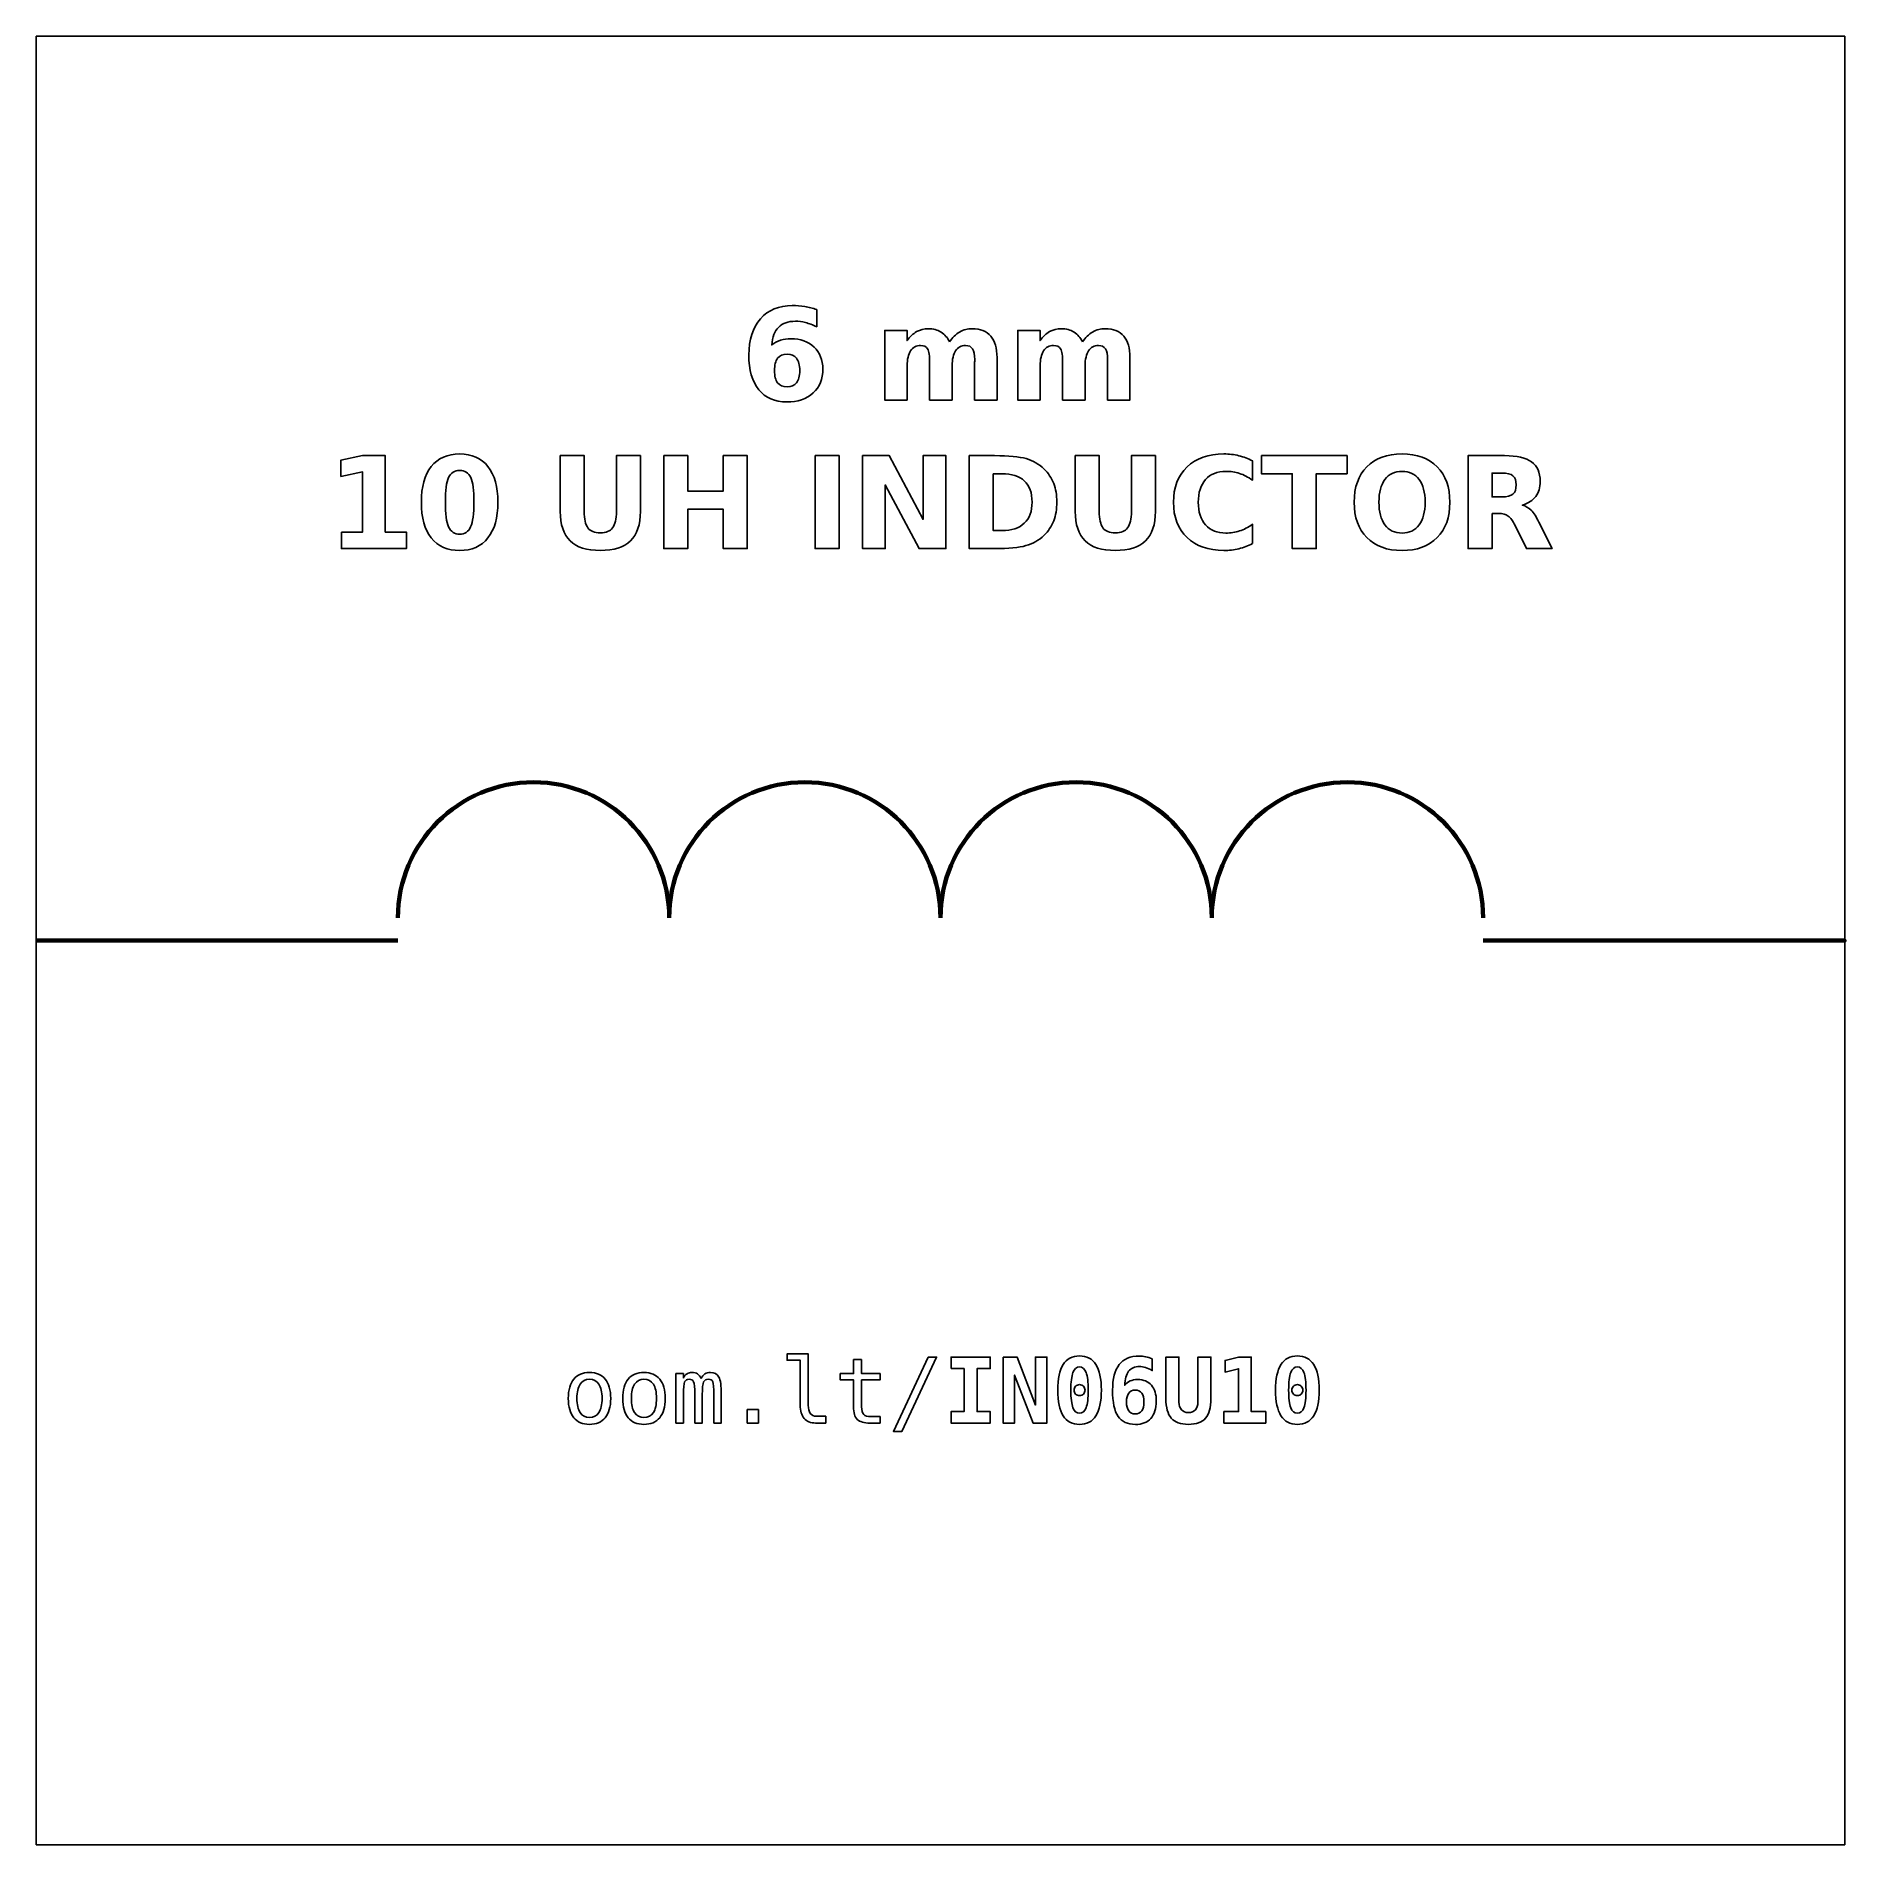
# Model space of a CAD drawing. Header units: centimetres. Extents: x -11.5 to -9.5, y -15.85 to -13.85.
import ezdxf

# ---------------------------------------------------------------- set-up
doc = ezdxf.new("R2010")
doc.units = ezdxf.units.CM
doc.header["$MEASUREMENT"] = 0
doc.layers.add('Layer 1', color=7, linetype='Continuous')

msp = doc.modelspace()

# ---------------------------------------------------------------- linework, layer by layer
at = {"layer": 'Layer 1', "color": 7}
msp.add_open_spline([(-11.5, -13.85), (-11.5, -13.85), (-9.5, -13.85), (-9.5, -13.85), (-9.5, -13.85), (-9.5, -13.85), (-9.5, -15.85), (-9.5, -15.85), (-9.5, -15.85), (-9.5, -15.85), (-11.5, -15.85), (-11.5, -15.85), (-11.5, -15.85), (-11.5, -15.85), (-11.5, -13.85), (-11.5, -13.85)], degree=3, knots=[0, 0, 0, 0, 0.25, 0.25, 0.25, 0.25, 0.5, 0.5, 0.5, 0.5, 0.75, 0.75, 0.75, 0.75, 1, 1, 1, 1], dxfattribs=at)
at = {"layer": 'Layer 1', "color": 250}
for points, knots in [([(-10.63686, -14.15227), (-10.63686, -14.15227), (-10.63686, -14.1713), (-10.63686, -14.1713), (-10.63686, -14.1713), (-10.64123, -14.16923), (-10.64532, -14.1677), (-10.64918, -14.16671), (-10.64918, -14.16671), (-10.65304, -14.16572), (-10.65682, -14.16523), (-10.66049, -14.16523), (-10.66049, -14.16523), (-10.6684, -14.16523), (-10.67453, -14.16742), (-10.67895, -14.17182), (-10.67895, -14.17182), (-10.68335, -14.17619), (-10.68594, -14.1827), (-10.68667, -14.19134), (-10.68667, -14.19134), (-10.68364, -14.1891), (-10.68034, -14.18741), (-10.67681, -14.18628), (-10.67681, -14.18628), (-10.67329, -14.18515), (-10.66943, -14.18459), (-10.66524, -14.18459), (-10.66524, -14.18459), (-10.65473, -14.18459), (-10.64624, -14.18767), (-10.6398, -14.19383), (-10.6398, -14.19383), (-10.63333, -14.19997), (-10.63011, -14.20803), (-10.63011, -14.21801), (-10.63011, -14.21801), (-10.63011, -14.22904), (-10.63371, -14.23786), (-10.64093, -14.24451), (-10.64093, -14.24451), (-10.64812, -14.25114), (-10.65781, -14.25446), (-10.66992, -14.25446), (-10.66992, -14.25446), (-10.68328, -14.25446), (-10.69363, -14.24994), (-10.70097, -14.24091), (-10.70097, -14.24091), (-10.70828, -14.2319), (-10.71195, -14.21909), (-10.71195, -14.20251), (-10.71195, -14.20251), (-10.71195, -14.18553), (-10.70767, -14.17217), (-10.69911, -14.16246), (-10.69911, -14.16246), (-10.69053, -14.15274), (-10.67879, -14.14787), (-10.66386, -14.14787), (-10.66386, -14.14787), (-10.65913, -14.14787), (-10.65454, -14.14825), (-10.65007, -14.14898), (-10.65007, -14.14898), (-10.64563, -14.14971), (-10.64123, -14.15081), (-10.63686, -14.15227)], [0, 0, 0, 0, 0.0588235, 0.0588235, 0.0588235, 0.0588235, 0.1176471, 0.1176471, 0.1176471, 0.1176471, 0.1764706, 0.1764706, 0.1764706, 0.1764706, 0.2352941, 0.2352941, 0.2352941, 0.2352941, 0.2941176, 0.2941176, 0.2941176, 0.2941176, 0.3529412, 0.3529412, 0.3529412, 0.3529412, 0.4117647, 0.4117647, 0.4117647, 0.4117647, 0.4705882, 0.4705882, 0.4705882, 0.4705882, 0.5294118, 0.5294118, 0.5294118, 0.5294118, 0.5882353, 0.5882353, 0.5882353, 0.5882353, 0.6470588, 0.6470588, 0.6470588, 0.6470588, 0.7058824, 0.7058824, 0.7058824, 0.7058824, 0.7647059, 0.7647059, 0.7647059, 0.7647059, 0.8235294, 0.8235294, 0.8235294, 0.8235294, 0.8823529, 0.8823529, 0.8823529, 0.8823529, 0.9411765, 0.9411765, 0.9411765, 0.9411765, 1, 1, 1, 1]), ([(-10.49001, -14.18811), (-10.48688, -14.18334), (-10.48319, -14.17969), (-10.47888, -14.1772), (-10.47888, -14.1772), (-10.47458, -14.17468), (-10.46988, -14.17344), (-10.46473, -14.17344), (-10.46473, -14.17344), (-10.45586, -14.17344), (-10.44911, -14.17617), (-10.44448, -14.18165), (-10.44448, -14.18165), (-10.43984, -14.1871), (-10.43751, -14.19505), (-10.43751, -14.20547), (-10.43751, -14.20547), (-10.43751, -14.20547), (-10.43751, -14.25246), (-10.43751, -14.25246), (-10.43751, -14.25246), (-10.43751, -14.25246), (-10.46233, -14.25246), (-10.46233, -14.25246), (-10.46233, -14.25246), (-10.46233, -14.25246), (-10.46233, -14.21222), (-10.46233, -14.21222), (-10.46233, -14.21222), (-10.46228, -14.21163), (-10.46226, -14.21102), (-10.46223, -14.21036), (-10.46223, -14.21036), (-10.46221, -14.20973), (-10.46219, -14.20881), (-10.46219, -14.20761), (-10.46219, -14.20761), (-10.46219, -14.20215), (-10.46298, -14.19818), (-10.46461, -14.19573), (-10.46461, -14.19573), (-10.46621, -14.19326), (-10.46879, -14.19204), (-10.47237, -14.19204), (-10.47237, -14.19204), (-10.47707, -14.19204), (-10.48067, -14.19397), (-10.48323, -14.19783), (-10.48323, -14.19783), (-10.48577, -14.20168), (-10.48709, -14.20726), (-10.48719, -14.21457), (-10.48719, -14.21457), (-10.48719, -14.21457), (-10.48719, -14.25246), (-10.48719, -14.25246), (-10.48719, -14.25246), (-10.48719, -14.25246), (-10.512, -14.25246), (-10.512, -14.25246), (-10.512, -14.25246), (-10.512, -14.25246), (-10.512, -14.21222), (-10.512, -14.21222), (-10.512, -14.21222), (-10.512, -14.20368), (-10.51273, -14.19818), (-10.51421, -14.19573), (-10.51421, -14.19573), (-10.51567, -14.19326), (-10.51828, -14.19204), (-10.52204, -14.19204), (-10.52204, -14.19204), (-10.52679, -14.19204), (-10.53044, -14.19399), (-10.533, -14.19787), (-10.533, -14.19787), (-10.53556, -14.20175), (-10.53686, -14.20728), (-10.53686, -14.2145), (-10.53686, -14.2145), (-10.53686, -14.2145), (-10.53686, -14.25246), (-10.53686, -14.25246), (-10.53686, -14.25246), (-10.53686, -14.25246), (-10.56167, -14.25246), (-10.56167, -14.25246), (-10.56167, -14.25246), (-10.56167, -14.25246), (-10.56167, -14.1753), (-10.56167, -14.1753), (-10.56167, -14.1753), (-10.56167, -14.1753), (-10.53686, -14.1753), (-10.53686, -14.1753), (-10.53686, -14.1753), (-10.53686, -14.1753), (-10.53686, -14.18661), (-10.53686, -14.18661), (-10.53686, -14.18661), (-10.53382, -14.18223), (-10.53034, -14.17897), (-10.52641, -14.17675), (-10.52641, -14.17675), (-10.52249, -14.17454), (-10.51816, -14.17344), (-10.51343, -14.17344), (-10.51343, -14.17344), (-10.50812, -14.17344), (-10.50339, -14.17473), (-10.49932, -14.1773), (-10.49932, -14.1773), (-10.49523, -14.17988), (-10.49212, -14.18348), (-10.49001, -14.18811)], [0, 0, 0, 0, 0.0344828, 0.0344828, 0.0344828, 0.0344828, 0.0689655, 0.0689655, 0.0689655, 0.0689655, 0.1034483, 0.1034483, 0.1034483, 0.1034483, 0.137931, 0.137931, 0.137931, 0.137931, 0.1724138, 0.1724138, 0.1724138, 0.1724138, 0.2068966, 0.2068966, 0.2068966, 0.2068966, 0.2413793, 0.2413793, 0.2413793, 0.2413793, 0.2758621, 0.2758621, 0.2758621, 0.2758621, 0.3103448, 0.3103448, 0.3103448, 0.3103448, 0.3448276, 0.3448276, 0.3448276, 0.3448276, 0.3793103, 0.3793103, 0.3793103, 0.3793103, 0.4137931, 0.4137931, 0.4137931, 0.4137931, 0.4482759, 0.4482759, 0.4482759, 0.4482759, 0.4827586, 0.4827586, 0.4827586, 0.4827586, 0.5172414, 0.5172414, 0.5172414, 0.5172414, 0.5517241, 0.5517241, 0.5517241, 0.5517241, 0.5862069, 0.5862069, 0.5862069, 0.5862069, 0.6206897, 0.6206897, 0.6206897, 0.6206897, 0.6551724, 0.6551724, 0.6551724, 0.6551724, 0.6896552, 0.6896552, 0.6896552, 0.6896552, 0.7241379, 0.7241379, 0.7241379, 0.7241379, 0.7586207, 0.7586207, 0.7586207, 0.7586207, 0.7931034, 0.7931034, 0.7931034, 0.7931034, 0.8275862, 0.8275862, 0.8275862, 0.8275862, 0.862069, 0.862069, 0.862069, 0.862069, 0.8965517, 0.8965517, 0.8965517, 0.8965517, 0.9310345, 0.9310345, 0.9310345, 0.9310345, 0.9655172, 0.9655172, 0.9655172, 0.9655172, 1, 1, 1, 1]), ([(-10.34297, -14.18811), (-10.33984, -14.18334), (-10.33615, -14.17969), (-10.33184, -14.1772), (-10.33184, -14.1772), (-10.32754, -14.17468), (-10.32284, -14.17344), (-10.31769, -14.17344), (-10.31769, -14.17344), (-10.30882, -14.17344), (-10.30207, -14.17617), (-10.29744, -14.18165), (-10.29744, -14.18165), (-10.2928, -14.1871), (-10.29047, -14.19505), (-10.29047, -14.20547), (-10.29047, -14.20547), (-10.29047, -14.20547), (-10.29047, -14.25246), (-10.29047, -14.25246), (-10.29047, -14.25246), (-10.29047, -14.25246), (-10.31529, -14.25246), (-10.31529, -14.25246), (-10.31529, -14.25246), (-10.31529, -14.25246), (-10.31529, -14.21222), (-10.31529, -14.21222), (-10.31529, -14.21222), (-10.31524, -14.21163), (-10.31522, -14.21102), (-10.31519, -14.21036), (-10.31519, -14.21036), (-10.31517, -14.20973), (-10.31515, -14.20881), (-10.31515, -14.20761), (-10.31515, -14.20761), (-10.31515, -14.20215), (-10.31594, -14.19818), (-10.31757, -14.19573), (-10.31757, -14.19573), (-10.31917, -14.19326), (-10.32175, -14.19204), (-10.32533, -14.19204), (-10.32533, -14.19204), (-10.33003, -14.19204), (-10.33363, -14.19397), (-10.33619, -14.19783), (-10.33619, -14.19783), (-10.33873, -14.20168), (-10.34005, -14.20726), (-10.34015, -14.21457), (-10.34015, -14.21457), (-10.34015, -14.21457), (-10.34015, -14.25246), (-10.34015, -14.25246), (-10.34015, -14.25246), (-10.34015, -14.25246), (-10.36496, -14.25246), (-10.36496, -14.25246), (-10.36496, -14.25246), (-10.36496, -14.25246), (-10.36496, -14.21222), (-10.36496, -14.21222), (-10.36496, -14.21222), (-10.36496, -14.20368), (-10.36569, -14.19818), (-10.36717, -14.19573), (-10.36717, -14.19573), (-10.36863, -14.19326), (-10.37124, -14.19204), (-10.375, -14.19204), (-10.375, -14.19204), (-10.37975, -14.19204), (-10.3834, -14.19399), (-10.38596, -14.19787), (-10.38596, -14.19787), (-10.38852, -14.20175), (-10.38982, -14.20728), (-10.38982, -14.2145), (-10.38982, -14.2145), (-10.38982, -14.2145), (-10.38982, -14.25246), (-10.38982, -14.25246), (-10.38982, -14.25246), (-10.38982, -14.25246), (-10.41463, -14.25246), (-10.41463, -14.25246), (-10.41463, -14.25246), (-10.41463, -14.25246), (-10.41463, -14.1753), (-10.41463, -14.1753), (-10.41463, -14.1753), (-10.41463, -14.1753), (-10.38982, -14.1753), (-10.38982, -14.1753), (-10.38982, -14.1753), (-10.38982, -14.1753), (-10.38982, -14.18661), (-10.38982, -14.18661), (-10.38982, -14.18661), (-10.38678, -14.18223), (-10.3833, -14.17897), (-10.37937, -14.17675), (-10.37937, -14.17675), (-10.37545, -14.17454), (-10.37112, -14.17344), (-10.36639, -14.17344), (-10.36639, -14.17344), (-10.36108, -14.17344), (-10.35635, -14.17473), (-10.35228, -14.1773), (-10.35228, -14.1773), (-10.34819, -14.17988), (-10.34508, -14.18348), (-10.34297, -14.18811)], [0, 0, 0, 0, 0.0344828, 0.0344828, 0.0344828, 0.0344828, 0.0689655, 0.0689655, 0.0689655, 0.0689655, 0.1034483, 0.1034483, 0.1034483, 0.1034483, 0.137931, 0.137931, 0.137931, 0.137931, 0.1724138, 0.1724138, 0.1724138, 0.1724138, 0.2068966, 0.2068966, 0.2068966, 0.2068966, 0.2413793, 0.2413793, 0.2413793, 0.2413793, 0.2758621, 0.2758621, 0.2758621, 0.2758621, 0.3103448, 0.3103448, 0.3103448, 0.3103448, 0.3448276, 0.3448276, 0.3448276, 0.3448276, 0.3793103, 0.3793103, 0.3793103, 0.3793103, 0.4137931, 0.4137931, 0.4137931, 0.4137931, 0.4482759, 0.4482759, 0.4482759, 0.4482759, 0.4827586, 0.4827586, 0.4827586, 0.4827586, 0.5172414, 0.5172414, 0.5172414, 0.5172414, 0.5517241, 0.5517241, 0.5517241, 0.5517241, 0.5862069, 0.5862069, 0.5862069, 0.5862069, 0.6206897, 0.6206897, 0.6206897, 0.6206897, 0.6551724, 0.6551724, 0.6551724, 0.6551724, 0.6896552, 0.6896552, 0.6896552, 0.6896552, 0.7241379, 0.7241379, 0.7241379, 0.7241379, 0.7586207, 0.7586207, 0.7586207, 0.7586207, 0.7931034, 0.7931034, 0.7931034, 0.7931034, 0.8275862, 0.8275862, 0.8275862, 0.8275862, 0.862069, 0.862069, 0.862069, 0.862069, 0.8965517, 0.8965517, 0.8965517, 0.8965517, 0.9310345, 0.9310345, 0.9310345, 0.9310345, 0.9655172, 0.9655172, 0.9655172, 0.9655172, 1, 1, 1, 1]), ([(-10.66964, -14.20168), (-10.6743, -14.20168), (-10.67778, -14.20319), (-10.68008, -14.2062), (-10.68008, -14.2062), (-10.68241, -14.20921), (-10.68356, -14.21373), (-10.68356, -14.21972), (-10.68356, -14.21972), (-10.68356, -14.22574), (-10.68241, -14.23026), (-10.68008, -14.23327), (-10.68008, -14.23327), (-10.67778, -14.23628), (-10.6743, -14.23778), (-10.66964, -14.23778), (-10.66964, -14.23778), (-10.66496, -14.23778), (-10.66146, -14.23628), (-10.65915, -14.23327), (-10.65915, -14.23327), (-10.65682, -14.23026), (-10.65567, -14.22574), (-10.65567, -14.21972), (-10.65567, -14.21972), (-10.65567, -14.21373), (-10.65682, -14.20921), (-10.65915, -14.2062), (-10.65915, -14.2062), (-10.66146, -14.20319), (-10.66496, -14.20168), (-10.66964, -14.20168)], [0, 0, 0, 0, 0.125, 0.125, 0.125, 0.125, 0.25, 0.25, 0.25, 0.25, 0.375, 0.375, 0.375, 0.375, 0.5, 0.5, 0.5, 0.5, 0.625, 0.625, 0.625, 0.625, 0.75, 0.75, 0.75, 0.75, 0.875, 0.875, 0.875, 0.875, 1, 1, 1, 1]), ([(-11.16248, -14.39839), (-11.16248, -14.39839), (-11.13905, -14.39839), (-11.13905, -14.39839), (-11.13905, -14.39839), (-11.13905, -14.39839), (-11.13905, -14.3319), (-11.13905, -14.3319), (-11.13905, -14.3319), (-11.13905, -14.3319), (-11.16309, -14.33687), (-11.16309, -14.33687), (-11.16309, -14.33687), (-11.16309, -14.33687), (-11.16309, -14.3188), (-11.16309, -14.3188), (-11.16309, -14.3188), (-11.16309, -14.3188), (-11.13919, -14.31384), (-11.13919, -14.31384), (-11.13919, -14.31384), (-11.13919, -14.31384), (-11.11398, -14.31384), (-11.11398, -14.31384), (-11.11398, -14.31384), (-11.11398, -14.31384), (-11.11398, -14.39839), (-11.11398, -14.39839), (-11.11398, -14.39839), (-11.11398, -14.39839), (-11.09056, -14.39839), (-11.09056, -14.39839), (-11.09056, -14.39839), (-11.09056, -14.39839), (-11.09056, -14.41671), (-11.09056, -14.41671), (-11.09056, -14.41671), (-11.09056, -14.41671), (-11.16248, -14.41671), (-11.16248, -14.41671), (-11.16248, -14.41671), (-11.16248, -14.41671), (-11.16248, -14.39839), (-11.16248, -14.39839)], [0, 0, 0, 0, 0.0909091, 0.0909091, 0.0909091, 0.0909091, 0.1818182, 0.1818182, 0.1818182, 0.1818182, 0.2727273, 0.2727273, 0.2727273, 0.2727273, 0.3636364, 0.3636364, 0.3636364, 0.3636364, 0.4545455, 0.4545455, 0.4545455, 0.4545455, 0.5454545, 0.5454545, 0.5454545, 0.5454545, 0.6363636, 0.6363636, 0.6363636, 0.6363636, 0.7272727, 0.7272727, 0.7272727, 0.7272727, 0.8181818, 0.8181818, 0.8181818, 0.8181818, 0.9090909, 0.9090909, 0.9090909, 0.9090909, 1, 1, 1, 1]), ([(-10.98938, -14.36537), (-10.98938, -14.38242), (-10.99305, -14.39557), (-11.00041, -14.40483), (-11.00041, -14.40483), (-11.00775, -14.41408), (-11.01819, -14.41871), (-11.03169, -14.41871), (-11.03169, -14.41871), (-11.04524, -14.41871), (-11.0557, -14.41408), (-11.06304, -14.40483), (-11.06304, -14.40483), (-11.0704, -14.39557), (-11.07407, -14.38242), (-11.07407, -14.36537), (-11.07407, -14.36537), (-11.07407, -14.3483), (-11.0704, -14.33512), (-11.06304, -14.32586), (-11.06304, -14.32586), (-11.0557, -14.31662), (-11.04524, -14.31198), (-11.03169, -14.31198), (-11.03169, -14.31198), (-11.01819, -14.31198), (-11.00775, -14.31662), (-11.00041, -14.32586), (-11.00041, -14.32586), (-10.99305, -14.33512), (-10.98938, -14.3483), (-10.98938, -14.36537)], [0, 0, 0, 0, 0.125, 0.125, 0.125, 0.125, 0.25, 0.25, 0.25, 0.25, 0.375, 0.375, 0.375, 0.375, 0.5, 0.5, 0.5, 0.5, 0.625, 0.625, 0.625, 0.625, 0.75, 0.75, 0.75, 0.75, 0.875, 0.875, 0.875, 0.875, 1, 1, 1, 1]), ([(-10.92054, -14.31384), (-10.92054, -14.31384), (-10.89401, -14.31384), (-10.89401, -14.31384), (-10.89401, -14.31384), (-10.89401, -14.31384), (-10.89401, -14.37551), (-10.89401, -14.37551), (-10.89401, -14.37551), (-10.89401, -14.384), (-10.89263, -14.39009), (-10.88985, -14.39373), (-10.88985, -14.39373), (-10.88707, -14.39738), (-10.88254, -14.39921), (-10.87623, -14.39921), (-10.87623, -14.39921), (-10.86988, -14.39921), (-10.86532, -14.39738), (-10.86255, -14.39373), (-10.86255, -14.39373), (-10.85977, -14.39009), (-10.85838, -14.384), (-10.85838, -14.37551), (-10.85838, -14.37551), (-10.85838, -14.37551), (-10.85838, -14.31384), (-10.85838, -14.31384), (-10.85838, -14.31384), (-10.85838, -14.31384), (-10.83185, -14.31384), (-10.83185, -14.31384), (-10.83185, -14.31384), (-10.83185, -14.31384), (-10.83185, -14.37551), (-10.83185, -14.37551), (-10.83185, -14.37551), (-10.83185, -14.39006), (-10.8355, -14.40091), (-10.84281, -14.40803), (-10.84281, -14.40803), (-10.8501, -14.41516), (-10.86125, -14.41871), (-10.87623, -14.41871), (-10.87623, -14.41871), (-10.89117, -14.41871), (-10.90229, -14.41516), (-10.90958, -14.40803), (-10.90958, -14.40803), (-10.9169, -14.40091), (-10.92054, -14.39006), (-10.92054, -14.37551), (-10.92054, -14.37551), (-10.92054, -14.37551), (-10.92054, -14.31384), (-10.92054, -14.31384)], [0, 0, 0, 0, 0.0714286, 0.0714286, 0.0714286, 0.0714286, 0.1428571, 0.1428571, 0.1428571, 0.1428571, 0.2142857, 0.2142857, 0.2142857, 0.2142857, 0.2857143, 0.2857143, 0.2857143, 0.2857143, 0.3571429, 0.3571429, 0.3571429, 0.3571429, 0.4285714, 0.4285714, 0.4285714, 0.4285714, 0.5, 0.5, 0.5, 0.5, 0.5714286, 0.5714286, 0.5714286, 0.5714286, 0.6428571, 0.6428571, 0.6428571, 0.6428571, 0.7142857, 0.7142857, 0.7142857, 0.7142857, 0.7857143, 0.7857143, 0.7857143, 0.7857143, 0.8571429, 0.8571429, 0.8571429, 0.8571429, 0.9285714, 0.9285714, 0.9285714, 0.9285714, 1, 1, 1, 1]), ([(-10.80596, -14.31384), (-10.80596, -14.31384), (-10.77943, -14.31384), (-10.77943, -14.31384), (-10.77943, -14.31384), (-10.77943, -14.31384), (-10.77943, -14.35305), (-10.77943, -14.35305), (-10.77943, -14.35305), (-10.77943, -14.35305), (-10.7403, -14.35305), (-10.7403, -14.35305), (-10.7403, -14.35305), (-10.7403, -14.35305), (-10.7403, -14.31384), (-10.7403, -14.31384), (-10.7403, -14.31384), (-10.7403, -14.31384), (-10.71377, -14.31384), (-10.71377, -14.31384), (-10.71377, -14.31384), (-10.71377, -14.31384), (-10.71377, -14.41671), (-10.71377, -14.41671), (-10.71377, -14.41671), (-10.71377, -14.41671), (-10.7403, -14.41671), (-10.7403, -14.41671), (-10.7403, -14.41671), (-10.7403, -14.41671), (-10.7403, -14.37311), (-10.7403, -14.37311), (-10.7403, -14.37311), (-10.7403, -14.37311), (-10.77943, -14.37311), (-10.77943, -14.37311), (-10.77943, -14.37311), (-10.77943, -14.37311), (-10.77943, -14.41671), (-10.77943, -14.41671), (-10.77943, -14.41671), (-10.77943, -14.41671), (-10.80596, -14.41671), (-10.80596, -14.41671), (-10.80596, -14.41671), (-10.80596, -14.41671), (-10.80596, -14.31384), (-10.80596, -14.31384)], [0, 0, 0, 0, 0.0833333, 0.0833333, 0.0833333, 0.0833333, 0.1666667, 0.1666667, 0.1666667, 0.1666667, 0.25, 0.25, 0.25, 0.25, 0.3333333, 0.3333333, 0.3333333, 0.3333333, 0.4166667, 0.4166667, 0.4166667, 0.4166667, 0.5, 0.5, 0.5, 0.5, 0.5833333, 0.5833333, 0.5833333, 0.5833333, 0.6666667, 0.6666667, 0.6666667, 0.6666667, 0.75, 0.75, 0.75, 0.75, 0.8333333, 0.8333333, 0.8333333, 0.8333333, 0.9166667, 0.9166667, 0.9166667, 0.9166667, 1, 1, 1, 1]), ([(-10.63874, -14.31384), (-10.63874, -14.31384), (-10.61221, -14.31384), (-10.61221, -14.31384), (-10.61221, -14.31384), (-10.61221, -14.31384), (-10.61221, -14.41671), (-10.61221, -14.41671), (-10.61221, -14.41671), (-10.61221, -14.41671), (-10.63874, -14.41671), (-10.63874, -14.41671), (-10.63874, -14.41671), (-10.63874, -14.41671), (-10.63874, -14.31384), (-10.63874, -14.31384)], [0, 0, 0, 0, 0.25, 0.25, 0.25, 0.25, 0.5, 0.5, 0.5, 0.5, 0.75, 0.75, 0.75, 0.75, 1, 1, 1, 1]), ([(-10.58625, -14.31384), (-10.58625, -14.31384), (-10.55662, -14.31384), (-10.55662, -14.31384), (-10.55662, -14.31384), (-10.55662, -14.31384), (-10.5192, -14.3844), (-10.5192, -14.3844), (-10.5192, -14.3844), (-10.5192, -14.3844), (-10.5192, -14.31384), (-10.5192, -14.31384), (-10.5192, -14.31384), (-10.5192, -14.31384), (-10.49406, -14.31384), (-10.49406, -14.31384), (-10.49406, -14.31384), (-10.49406, -14.31384), (-10.49406, -14.41671), (-10.49406, -14.41671), (-10.49406, -14.41671), (-10.49406, -14.41671), (-10.52369, -14.41671), (-10.52369, -14.41671), (-10.52369, -14.41671), (-10.52369, -14.41671), (-10.56111, -14.34615), (-10.56111, -14.34615), (-10.56111, -14.34615), (-10.56111, -14.34615), (-10.56111, -14.41671), (-10.56111, -14.41671), (-10.56111, -14.41671), (-10.56111, -14.41671), (-10.58625, -14.41671), (-10.58625, -14.41671), (-10.58625, -14.41671), (-10.58625, -14.41671), (-10.58625, -14.31384), (-10.58625, -14.31384)], [0, 0, 0, 0, 0.1, 0.1, 0.1, 0.1, 0.2, 0.2, 0.2, 0.2, 0.3, 0.3, 0.3, 0.3, 0.4, 0.4, 0.4, 0.4, 0.5, 0.5, 0.5, 0.5, 0.6, 0.6, 0.6, 0.6, 0.7, 0.7, 0.7, 0.7, 0.8, 0.8, 0.8, 0.8, 0.9, 0.9, 0.9, 0.9, 1, 1, 1, 1]), ([(-10.46816, -14.31384), (-10.46816, -14.31384), (-10.44017, -14.31384), (-10.44017, -14.31384), (-10.44017, -14.31384), (-10.42456, -14.31384), (-10.41294, -14.31495), (-10.4053, -14.31718), (-10.4053, -14.31718), (-10.39765, -14.31941), (-10.39109, -14.32318), (-10.38561, -14.32852), (-10.38561, -14.32852), (-10.38079, -14.33315), (-10.37722, -14.33851), (-10.37486, -14.34458), (-10.37486, -14.34458), (-10.37254, -14.35062), (-10.37136, -14.35749), (-10.37136, -14.36518), (-10.37136, -14.36518), (-10.37136, -14.37294), (-10.37254, -14.37986), (-10.37486, -14.38595), (-10.37486, -14.38595), (-10.37722, -14.39204), (-10.38079, -14.3974), (-10.38561, -14.40203), (-10.38561, -14.40203), (-10.39114, -14.40737), (-10.39775, -14.41114), (-10.40546, -14.41337), (-10.40546, -14.41337), (-10.41318, -14.4156), (-10.42475, -14.41671), (-10.44017, -14.41671), (-10.44017, -14.41671), (-10.44017, -14.41671), (-10.46816, -14.41671), (-10.46816, -14.41671), (-10.46816, -14.41671), (-10.46816, -14.41671), (-10.46816, -14.31384), (-10.46816, -14.31384)], [0, 0, 0, 0, 0.0909091, 0.0909091, 0.0909091, 0.0909091, 0.1818182, 0.1818182, 0.1818182, 0.1818182, 0.2727273, 0.2727273, 0.2727273, 0.2727273, 0.3636364, 0.3636364, 0.3636364, 0.3636364, 0.4545455, 0.4545455, 0.4545455, 0.4545455, 0.5454545, 0.5454545, 0.5454545, 0.5454545, 0.6363636, 0.6363636, 0.6363636, 0.6363636, 0.7272727, 0.7272727, 0.7272727, 0.7272727, 0.8181818, 0.8181818, 0.8181818, 0.8181818, 0.9090909, 0.9090909, 0.9090909, 0.9090909, 1, 1, 1, 1]), ([(-10.35104, -14.31384), (-10.35104, -14.31384), (-10.32451, -14.31384), (-10.32451, -14.31384), (-10.32451, -14.31384), (-10.32451, -14.31384), (-10.32451, -14.37551), (-10.32451, -14.37551), (-10.32451, -14.37551), (-10.32451, -14.384), (-10.32313, -14.39009), (-10.32035, -14.39373), (-10.32035, -14.39373), (-10.31757, -14.39738), (-10.31304, -14.39921), (-10.30673, -14.39921), (-10.30673, -14.39921), (-10.30038, -14.39921), (-10.29582, -14.39738), (-10.29305, -14.39373), (-10.29305, -14.39373), (-10.29027, -14.39009), (-10.28888, -14.384), (-10.28888, -14.37551), (-10.28888, -14.37551), (-10.28888, -14.37551), (-10.28888, -14.31384), (-10.28888, -14.31384), (-10.28888, -14.31384), (-10.28888, -14.31384), (-10.26235, -14.31384), (-10.26235, -14.31384), (-10.26235, -14.31384), (-10.26235, -14.31384), (-10.26235, -14.37551), (-10.26235, -14.37551), (-10.26235, -14.37551), (-10.26235, -14.39006), (-10.266, -14.40091), (-10.27331, -14.40803), (-10.27331, -14.40803), (-10.2806, -14.41516), (-10.29175, -14.41871), (-10.30673, -14.41871), (-10.30673, -14.41871), (-10.32167, -14.41871), (-10.33279, -14.41516), (-10.34008, -14.40803), (-10.34008, -14.40803), (-10.3474, -14.40091), (-10.35104, -14.39006), (-10.35104, -14.37551), (-10.35104, -14.37551), (-10.35104, -14.37551), (-10.35104, -14.31384), (-10.35104, -14.31384)], [0, 0, 0, 0, 0.0714286, 0.0714286, 0.0714286, 0.0714286, 0.1428571, 0.1428571, 0.1428571, 0.1428571, 0.2142857, 0.2142857, 0.2142857, 0.2142857, 0.2857143, 0.2857143, 0.2857143, 0.2857143, 0.3571429, 0.3571429, 0.3571429, 0.3571429, 0.4285714, 0.4285714, 0.4285714, 0.4285714, 0.5, 0.5, 0.5, 0.5, 0.5714286, 0.5714286, 0.5714286, 0.5714286, 0.6428571, 0.6428571, 0.6428571, 0.6428571, 0.7142857, 0.7142857, 0.7142857, 0.7142857, 0.7857143, 0.7857143, 0.7857143, 0.7857143, 0.8571429, 0.8571429, 0.8571429, 0.8571429, 0.9285714, 0.9285714, 0.9285714, 0.9285714, 1, 1, 1, 1]), ([(-10.15488, -14.41107), (-10.15974, -14.41358), (-10.16482, -14.41549), (-10.17012, -14.41678), (-10.17012, -14.41678), (-10.17538, -14.41807), (-10.18091, -14.41871), (-10.18665, -14.41871), (-10.18665, -14.41871), (-10.20377, -14.41871), (-10.21734, -14.41391), (-10.22736, -14.40434), (-10.22736, -14.40434), (-10.23738, -14.39477), (-10.24239, -14.38179), (-10.24239, -14.36537), (-10.24239, -14.36537), (-10.24239, -14.34893), (-10.23738, -14.33592), (-10.22736, -14.32635), (-10.22736, -14.32635), (-10.21734, -14.31678), (-10.20377, -14.31198), (-10.18665, -14.31198), (-10.18665, -14.31198), (-10.18091, -14.31198), (-10.17538, -14.31262), (-10.17012, -14.31391), (-10.17012, -14.31391), (-10.16482, -14.3152), (-10.15974, -14.31711), (-10.15488, -14.31963), (-10.15488, -14.31963), (-10.15488, -14.31963), (-10.15488, -14.34091), (-10.15488, -14.34091), (-10.15488, -14.34091), (-10.15979, -14.33755), (-10.16464, -14.3351), (-10.16941, -14.33355), (-10.16941, -14.33355), (-10.17418, -14.33197), (-10.17922, -14.3312), (-10.18451, -14.3312), (-10.18451, -14.3312), (-10.19396, -14.3312), (-10.20142, -14.33423), (-10.20683, -14.3403), (-10.20683, -14.3403), (-10.21226, -14.34637), (-10.21497, -14.35472), (-10.21497, -14.36537), (-10.21497, -14.36537), (-10.21497, -14.376), (-10.21226, -14.38433), (-10.20683, -14.39039), (-10.20683, -14.39039), (-10.20142, -14.39646), (-10.19396, -14.39949), (-10.18451, -14.39949), (-10.18451, -14.39949), (-10.17922, -14.39949), (-10.17418, -14.39872), (-10.16941, -14.39714), (-10.16941, -14.39714), (-10.16464, -14.39559), (-10.15979, -14.39314), (-10.15488, -14.38978), (-10.15488, -14.38978), (-10.15488, -14.38978), (-10.15488, -14.41107), (-10.15488, -14.41107)], [0, 0, 0, 0, 0.0555556, 0.0555556, 0.0555556, 0.0555556, 0.1111111, 0.1111111, 0.1111111, 0.1111111, 0.1666667, 0.1666667, 0.1666667, 0.1666667, 0.2222222, 0.2222222, 0.2222222, 0.2222222, 0.2777778, 0.2777778, 0.2777778, 0.2777778, 0.3333333, 0.3333333, 0.3333333, 0.3333333, 0.3888889, 0.3888889, 0.3888889, 0.3888889, 0.4444444, 0.4444444, 0.4444444, 0.4444444, 0.5, 0.5, 0.5, 0.5, 0.5555556, 0.5555556, 0.5555556, 0.5555556, 0.6111111, 0.6111111, 0.6111111, 0.6111111, 0.6666667, 0.6666667, 0.6666667, 0.6666667, 0.7222222, 0.7222222, 0.7222222, 0.7222222, 0.7777778, 0.7777778, 0.7777778, 0.7777778, 0.8333333, 0.8333333, 0.8333333, 0.8333333, 0.8888889, 0.8888889, 0.8888889, 0.8888889, 0.9444444, 0.9444444, 0.9444444, 0.9444444, 1, 1, 1, 1]), ([(-10.14519, -14.31384), (-10.14519, -14.31384), (-10.05039, -14.31384), (-10.05039, -14.31384), (-10.05039, -14.31384), (-10.05039, -14.31384), (-10.05039, -14.3339), (-10.05039, -14.3339), (-10.05039, -14.3339), (-10.05039, -14.3339), (-10.08449, -14.3339), (-10.08449, -14.3339), (-10.08449, -14.3339), (-10.08449, -14.3339), (-10.08449, -14.41671), (-10.08449, -14.41671), (-10.08449, -14.41671), (-10.08449, -14.41671), (-10.11102, -14.41671), (-10.11102, -14.41671), (-10.11102, -14.41671), (-10.11102, -14.41671), (-10.11102, -14.3339), (-10.11102, -14.3339), (-10.11102, -14.3339), (-10.11102, -14.3339), (-10.14519, -14.3339), (-10.14519, -14.3339), (-10.14519, -14.3339), (-10.14519, -14.3339), (-10.14519, -14.31384), (-10.14519, -14.31384)], [0, 0, 0, 0, 0.125, 0.125, 0.125, 0.125, 0.25, 0.25, 0.25, 0.25, 0.375, 0.375, 0.375, 0.375, 0.5, 0.5, 0.5, 0.5, 0.625, 0.625, 0.625, 0.625, 0.75, 0.75, 0.75, 0.75, 0.875, 0.875, 0.875, 0.875, 1, 1, 1, 1]), ([(-9.98966, -14.31198), (-9.97313, -14.31198), (-9.96017, -14.31671), (-9.95081, -14.32619), (-9.95081, -14.32619), (-9.94143, -14.33564), (-9.93675, -14.34869), (-9.93675, -14.36537), (-9.93675, -14.36537), (-9.93675, -14.382), (-9.94143, -14.39505), (-9.95081, -14.4045), (-9.95081, -14.4045), (-9.96017, -14.41398), (-9.97313, -14.41871), (-9.98966, -14.41871), (-9.98966, -14.41871), (-10.00615, -14.41871), (-10.01908, -14.41398), (-10.02849, -14.4045), (-10.02849, -14.4045), (-10.03787, -14.39505), (-10.04258, -14.382), (-10.04258, -14.36537), (-10.04258, -14.36537), (-10.04258, -14.34869), (-10.03787, -14.33564), (-10.02849, -14.32619), (-10.02849, -14.32619), (-10.01908, -14.31671), (-10.00615, -14.31198), (-9.98966, -14.31198)], [0, 0, 0, 0, 0.125, 0.125, 0.125, 0.125, 0.25, 0.25, 0.25, 0.25, 0.375, 0.375, 0.375, 0.375, 0.5, 0.5, 0.5, 0.5, 0.625, 0.625, 0.625, 0.625, 0.75, 0.75, 0.75, 0.75, 0.875, 0.875, 0.875, 0.875, 1, 1, 1, 1]), ([(-9.89015, -14.37779), (-9.89015, -14.37779), (-9.89015, -14.41671), (-9.89015, -14.41671), (-9.89015, -14.41671), (-9.89015, -14.41671), (-9.91668, -14.41671), (-9.91668, -14.41671), (-9.91668, -14.41671), (-9.91668, -14.41671), (-9.91668, -14.31384), (-9.91668, -14.31384), (-9.91668, -14.31384), (-9.91668, -14.31384), (-9.87616, -14.31384), (-9.87616, -14.31384), (-9.87616, -14.31384), (-9.86261, -14.31384), (-9.85266, -14.31612), (-9.84636, -14.32066), (-9.84636, -14.32066), (-9.84004, -14.3252), (-9.83688, -14.3324), (-9.83688, -14.34223), (-9.83688, -14.34223), (-9.83688, -14.34902), (-9.83853, -14.35462), (-9.8418, -14.35897), (-9.8418, -14.35897), (-9.84509, -14.36335), (-9.85005, -14.36657), (-9.85666, -14.36862), (-9.85666, -14.36862), (-9.85304, -14.36946), (-9.84977, -14.37132), (-9.8469, -14.37424), (-9.8469, -14.37424), (-9.84403, -14.37715), (-9.84114, -14.38157), (-9.8382, -14.3875), (-9.8382, -14.3875), (-9.8382, -14.3875), (-9.82378, -14.41671), (-9.82378, -14.41671), (-9.82378, -14.41671), (-9.82378, -14.41671), (-9.85205, -14.41671), (-9.85205, -14.41671), (-9.85205, -14.41671), (-9.85205, -14.41671), (-9.86459, -14.39115), (-9.86459, -14.39115), (-9.86459, -14.39115), (-9.8671, -14.38602), (-9.86967, -14.38249), (-9.87228, -14.38061), (-9.87228, -14.38061), (-9.87487, -14.37873), (-9.87832, -14.37779), (-9.88265, -14.37779), (-9.88265, -14.37779), (-9.88265, -14.37779), (-9.89015, -14.37779), (-9.89015, -14.37779)], [0, 0, 0, 0, 0.0625, 0.0625, 0.0625, 0.0625, 0.125, 0.125, 0.125, 0.125, 0.1875, 0.1875, 0.1875, 0.1875, 0.25, 0.25, 0.25, 0.25, 0.3125, 0.3125, 0.3125, 0.3125, 0.375, 0.375, 0.375, 0.375, 0.4375, 0.4375, 0.4375, 0.4375, 0.5, 0.5, 0.5, 0.5, 0.5625, 0.5625, 0.5625, 0.5625, 0.625, 0.625, 0.625, 0.625, 0.6875, 0.6875, 0.6875, 0.6875, 0.75, 0.75, 0.75, 0.75, 0.8125, 0.8125, 0.8125, 0.8125, 0.875, 0.875, 0.875, 0.875, 0.9375, 0.9375, 0.9375, 0.9375, 1, 1, 1, 1]), ([(-11.01591, -14.36518), (-11.01591, -14.35232), (-11.01711, -14.34326), (-11.01953, -14.33799), (-11.01953, -14.33799), (-11.02193, -14.33275), (-11.026, -14.33012), (-11.03169, -14.33012), (-11.03169, -14.33012), (-11.03738, -14.33012), (-11.04145, -14.33275), (-11.0439, -14.33799), (-11.0439, -14.33799), (-11.04632, -14.34326), (-11.04754, -14.35232), (-11.04754, -14.36518), (-11.04754, -14.36518), (-11.04754, -14.37816), (-11.04632, -14.38734), (-11.0439, -14.39265), (-11.0439, -14.39265), (-11.04145, -14.39799), (-11.03738, -14.40065), (-11.03169, -14.40065), (-11.03169, -14.40065), (-11.02605, -14.40065), (-11.022, -14.39799), (-11.01955, -14.39265), (-11.01955, -14.39265), (-11.01713, -14.38734), (-11.01591, -14.37816), (-11.01591, -14.36518)], [0, 0, 0, 0, 0.125, 0.125, 0.125, 0.125, 0.25, 0.25, 0.25, 0.25, 0.375, 0.375, 0.375, 0.375, 0.5, 0.5, 0.5, 0.5, 0.625, 0.625, 0.625, 0.625, 0.75, 0.75, 0.75, 0.75, 0.875, 0.875, 0.875, 0.875, 1, 1, 1, 1]), ([(-10.44163, -14.3339), (-10.44163, -14.3339), (-10.44163, -14.39665), (-10.44163, -14.39665), (-10.44163, -14.39665), (-10.44163, -14.39665), (-10.43213, -14.39665), (-10.43213, -14.39665), (-10.43213, -14.39665), (-10.42129, -14.39665), (-10.41301, -14.39397), (-10.4073, -14.38858), (-10.4073, -14.38858), (-10.40158, -14.38322), (-10.39871, -14.37541), (-10.39871, -14.36518), (-10.39871, -14.36518), (-10.39871, -14.35497), (-10.40156, -14.34721), (-10.40725, -14.3419), (-10.40725, -14.3419), (-10.41294, -14.33656), (-10.42124, -14.3339), (-10.43213, -14.3339), (-10.43213, -14.3339), (-10.43213, -14.3339), (-10.44163, -14.3339), (-10.44163, -14.3339)], [0, 0, 0, 0, 0.1428571, 0.1428571, 0.1428571, 0.1428571, 0.2857143, 0.2857143, 0.2857143, 0.2857143, 0.4285714, 0.4285714, 0.4285714, 0.4285714, 0.5714286, 0.5714286, 0.5714286, 0.5714286, 0.7142857, 0.7142857, 0.7142857, 0.7142857, 0.8571429, 0.8571429, 0.8571429, 0.8571429, 1, 1, 1, 1]), ([(-9.98966, -14.3312), (-9.99775, -14.3312), (-10.00401, -14.33418), (-10.00848, -14.34016), (-10.00848, -14.34016), (-10.01292, -14.34613), (-10.01516, -14.35453), (-10.01516, -14.36537), (-10.01516, -14.36537), (-10.01516, -14.37619), (-10.01292, -14.38456), (-10.00848, -14.39053), (-10.00848, -14.39053), (-10.00401, -14.39651), (-9.99775, -14.39949), (-9.98966, -14.39949), (-9.98966, -14.39949), (-9.98152, -14.39949), (-9.97525, -14.39651), (-9.97078, -14.39053), (-9.97078, -14.39053), (-9.96633, -14.38456), (-9.9641, -14.37619), (-9.9641, -14.36537), (-9.9641, -14.36537), (-9.9641, -14.35453), (-9.96633, -14.34613), (-9.97078, -14.34016), (-9.97078, -14.34016), (-9.97525, -14.33418), (-9.98152, -14.3312), (-9.98966, -14.3312)], [0, 0, 0, 0, 0.125, 0.125, 0.125, 0.125, 0.25, 0.25, 0.25, 0.25, 0.375, 0.375, 0.375, 0.375, 0.5, 0.5, 0.5, 0.5, 0.625, 0.625, 0.625, 0.625, 0.75, 0.75, 0.75, 0.75, 0.875, 0.875, 0.875, 0.875, 1, 1, 1, 1]), ([(-9.87898, -14.35947), (-9.87343, -14.35947), (-9.86943, -14.35843), (-9.86703, -14.35636), (-9.86703, -14.35636), (-9.86461, -14.35429), (-9.86341, -14.35088), (-9.86341, -14.34615), (-9.86341, -14.34615), (-9.86341, -14.34147), (-9.86461, -14.33811), (-9.86703, -14.33609), (-9.86703, -14.33609), (-9.86943, -14.33407), (-9.87343, -14.33306), (-9.87898, -14.33306), (-9.87898, -14.33306), (-9.87898, -14.33306), (-9.89015, -14.33306), (-9.89015, -14.33306), (-9.89015, -14.33306), (-9.89015, -14.33306), (-9.89015, -14.35947), (-9.89015, -14.35947), (-9.89015, -14.35947), (-9.89015, -14.35947), (-9.87898, -14.35947), (-9.87898, -14.35947)], [0, 0, 0, 0, 0.1428571, 0.1428571, 0.1428571, 0.1428571, 0.2857143, 0.2857143, 0.2857143, 0.2857143, 0.4285714, 0.4285714, 0.4285714, 0.4285714, 0.5714286, 0.5714286, 0.5714286, 0.5714286, 0.7142857, 0.7142857, 0.7142857, 0.7142857, 0.8571429, 0.8571429, 0.8571429, 0.8571429, 1, 1, 1, 1]), ([(-10.64619, -15.3638), (-10.64619, -15.36784), (-10.64545, -15.37087), (-10.64397, -15.37292), (-10.64397, -15.37292), (-10.64249, -15.37497), (-10.6403, -15.376), (-10.6374, -15.376), (-10.6374, -15.376), (-10.6374, -15.376), (-10.6269, -15.376), (-10.6269, -15.376), (-10.6269, -15.376), (-10.6269, -15.376), (-10.6269, -15.38362), (-10.6269, -15.38362), (-10.6269, -15.38362), (-10.6269, -15.38362), (-10.63827, -15.38362), (-10.63827, -15.38362), (-10.63827, -15.38362), (-10.64365, -15.38362), (-10.6478, -15.38189), (-10.65075, -15.37844), (-10.65075, -15.37844), (-10.6537, -15.37499), (-10.65517, -15.3701), (-10.65517, -15.3638), (-10.65517, -15.3638), (-10.65517, -15.3638), (-10.65517, -15.31413), (-10.65517, -15.31413), (-10.65517, -15.31413), (-10.65517, -15.31413), (-10.66957, -15.31413), (-10.66957, -15.31413), (-10.66957, -15.31413), (-10.66957, -15.31413), (-10.66957, -15.3071), (-10.66957, -15.3071), (-10.66957, -15.3071), (-10.66957, -15.3071), (-10.64619, -15.3071), (-10.64619, -15.3071), (-10.64619, -15.3071), (-10.64619, -15.3071), (-10.64619, -15.3638), (-10.64619, -15.3638)], [0, 0, 0, 0, 0.0833333, 0.0833333, 0.0833333, 0.0833333, 0.1666667, 0.1666667, 0.1666667, 0.1666667, 0.25, 0.25, 0.25, 0.25, 0.3333333, 0.3333333, 0.3333333, 0.3333333, 0.4166667, 0.4166667, 0.4166667, 0.4166667, 0.5, 0.5, 0.5, 0.5, 0.5833333, 0.5833333, 0.5833333, 0.5833333, 0.6666667, 0.6666667, 0.6666667, 0.6666667, 0.75, 0.75, 0.75, 0.75, 0.8333333, 0.8333333, 0.8333333, 0.8333333, 0.9166667, 0.9166667, 0.9166667, 0.9166667, 1, 1, 1, 1]), ([(-10.58719, -15.3134), (-10.58719, -15.3134), (-10.58719, -15.32893), (-10.58719, -15.32893), (-10.58719, -15.32893), (-10.58719, -15.32893), (-10.56677, -15.32893), (-10.56677, -15.32893), (-10.56677, -15.32893), (-10.56677, -15.32893), (-10.56677, -15.33592), (-10.56677, -15.33592), (-10.56677, -15.33592), (-10.56677, -15.33592), (-10.58719, -15.33592), (-10.58719, -15.33592), (-10.58719, -15.33592), (-10.58719, -15.33592), (-10.58719, -15.3656), (-10.58719, -15.3656), (-10.58719, -15.3656), (-10.58719, -15.36964), (-10.58643, -15.37245), (-10.58489, -15.37404), (-10.58489, -15.37404), (-10.58336, -15.37564), (-10.58069, -15.37644), (-10.57689, -15.37644), (-10.57689, -15.37644), (-10.57689, -15.37644), (-10.56677, -15.37644), (-10.56677, -15.37644), (-10.56677, -15.37644), (-10.56677, -15.37644), (-10.56677, -15.38362), (-10.56677, -15.38362), (-10.56677, -15.38362), (-10.56677, -15.38362), (-10.57776, -15.38362), (-10.57776, -15.38362), (-10.57776, -15.38362), (-10.58451, -15.38362), (-10.58926, -15.38227), (-10.59203, -15.37957), (-10.59203, -15.37957), (-10.59479, -15.37687), (-10.59618, -15.3722), (-10.59618, -15.3656), (-10.59618, -15.3656), (-10.59618, -15.3656), (-10.59618, -15.33592), (-10.59618, -15.33592), (-10.59618, -15.33592), (-10.59618, -15.33592), (-10.61078, -15.33592), (-10.61078, -15.33592), (-10.61078, -15.33592), (-10.61078, -15.33592), (-10.61078, -15.32893), (-10.61078, -15.32893), (-10.61078, -15.32893), (-10.61078, -15.32893), (-10.59618, -15.32893), (-10.59618, -15.32893), (-10.59618, -15.32893), (-10.59618, -15.32893), (-10.59618, -15.3134), (-10.59618, -15.3134), (-10.59618, -15.3134), (-10.59618, -15.3134), (-10.58719, -15.3134), (-10.58719, -15.3134)], [0, 0, 0, 0, 0.0555556, 0.0555556, 0.0555556, 0.0555556, 0.1111111, 0.1111111, 0.1111111, 0.1111111, 0.1666667, 0.1666667, 0.1666667, 0.1666667, 0.2222222, 0.2222222, 0.2222222, 0.2222222, 0.2777778, 0.2777778, 0.2777778, 0.2777778, 0.3333333, 0.3333333, 0.3333333, 0.3333333, 0.3888889, 0.3888889, 0.3888889, 0.3888889, 0.4444444, 0.4444444, 0.4444444, 0.4444444, 0.5, 0.5, 0.5, 0.5, 0.5555556, 0.5555556, 0.5555556, 0.5555556, 0.6111111, 0.6111111, 0.6111111, 0.6111111, 0.6666667, 0.6666667, 0.6666667, 0.6666667, 0.7222222, 0.7222222, 0.7222222, 0.7222222, 0.7777778, 0.7777778, 0.7777778, 0.7777778, 0.8333333, 0.8333333, 0.8333333, 0.8333333, 0.8888889, 0.8888889, 0.8888889, 0.8888889, 0.9444444, 0.9444444, 0.9444444, 0.9444444, 1, 1, 1, 1]), ([(-10.51355, -15.31071), (-10.51355, -15.31071), (-10.50426, -15.31071), (-10.50426, -15.31071), (-10.50426, -15.31071), (-10.50426, -15.31071), (-10.54265, -15.3929), (-10.54265, -15.3929), (-10.54265, -15.3929), (-10.54265, -15.3929), (-10.55199, -15.3929), (-10.55199, -15.3929), (-10.55199, -15.3929), (-10.55199, -15.3929), (-10.51355, -15.31071), (-10.51355, -15.31071)], [0, 0, 0, 0, 0.25, 0.25, 0.25, 0.25, 0.5, 0.5, 0.5, 0.5, 0.75, 0.75, 0.75, 0.75, 1, 1, 1, 1]), ([(-10.48836, -15.32341), (-10.48836, -15.32341), (-10.48836, -15.31071), (-10.48836, -15.31071), (-10.48836, -15.31071), (-10.48836, -15.31071), (-10.44495, -15.31071), (-10.44495, -15.31071), (-10.44495, -15.31071), (-10.44495, -15.31071), (-10.44495, -15.32341), (-10.44495, -15.32341), (-10.44495, -15.32341), (-10.44495, -15.32341), (-10.45946, -15.32341), (-10.45946, -15.32341), (-10.45946, -15.32341), (-10.45946, -15.32341), (-10.45946, -15.37092), (-10.45946, -15.37092), (-10.45946, -15.37092), (-10.45946, -15.37092), (-10.44495, -15.37092), (-10.44495, -15.37092), (-10.44495, -15.37092), (-10.44495, -15.37092), (-10.44495, -15.38362), (-10.44495, -15.38362), (-10.44495, -15.38362), (-10.44495, -15.38362), (-10.48836, -15.38362), (-10.48836, -15.38362), (-10.48836, -15.38362), (-10.48836, -15.38362), (-10.48836, -15.37092), (-10.48836, -15.37092), (-10.48836, -15.37092), (-10.48836, -15.37092), (-10.47386, -15.37092), (-10.47386, -15.37092), (-10.47386, -15.37092), (-10.47386, -15.37092), (-10.47386, -15.32341), (-10.47386, -15.32341), (-10.47386, -15.32341), (-10.47386, -15.32341), (-10.48836, -15.32341), (-10.48836, -15.32341)], [0, 0, 0, 0, 0.0833333, 0.0833333, 0.0833333, 0.0833333, 0.1666667, 0.1666667, 0.1666667, 0.1666667, 0.25, 0.25, 0.25, 0.25, 0.3333333, 0.3333333, 0.3333333, 0.3333333, 0.4166667, 0.4166667, 0.4166667, 0.4166667, 0.5, 0.5, 0.5, 0.5, 0.5833333, 0.5833333, 0.5833333, 0.5833333, 0.6666667, 0.6666667, 0.6666667, 0.6666667, 0.75, 0.75, 0.75, 0.75, 0.8333333, 0.8333333, 0.8333333, 0.8333333, 0.9166667, 0.9166667, 0.9166667, 0.9166667, 1, 1, 1, 1]), ([(-10.43073, -15.31071), (-10.43073, -15.31071), (-10.41525, -15.31071), (-10.41525, -15.31071), (-10.41525, -15.31071), (-10.41525, -15.31071), (-10.39495, -15.3637), (-10.39495, -15.3637), (-10.39495, -15.3637), (-10.39495, -15.3637), (-10.39495, -15.31071), (-10.39495, -15.31071), (-10.39495, -15.31071), (-10.39495, -15.31071), (-10.38224, -15.31071), (-10.38224, -15.31071), (-10.38224, -15.31071), (-10.38224, -15.31071), (-10.38224, -15.38362), (-10.38224, -15.38362), (-10.38224, -15.38362), (-10.38224, -15.38362), (-10.39763, -15.38362), (-10.39763, -15.38362), (-10.39763, -15.38362), (-10.39763, -15.38362), (-10.41803, -15.33063), (-10.41803, -15.33063), (-10.41803, -15.33063), (-10.41803, -15.33063), (-10.41803, -15.38362), (-10.41803, -15.38362), (-10.41803, -15.38362), (-10.41803, -15.38362), (-10.43073, -15.38362), (-10.43073, -15.38362), (-10.43073, -15.38362), (-10.43073, -15.38362), (-10.43073, -15.31071), (-10.43073, -15.31071)], [0, 0, 0, 0, 0.1, 0.1, 0.1, 0.1, 0.2, 0.2, 0.2, 0.2, 0.3, 0.3, 0.3, 0.3, 0.4, 0.4, 0.4, 0.4, 0.5, 0.5, 0.5, 0.5, 0.6, 0.6, 0.6, 0.6, 0.7, 0.7, 0.7, 0.7, 0.8, 0.8, 0.8, 0.8, 0.9, 0.9, 0.9, 0.9, 1, 1, 1, 1]), ([(-10.37034, -15.34723), (-10.37034, -15.33462), (-10.36834, -15.32515), (-10.36434, -15.31885), (-10.36434, -15.31885), (-10.36032, -15.31255), (-10.3543, -15.3094), (-10.34625, -15.3094), (-10.34625, -15.3094), (-10.33819, -15.3094), (-10.33215, -15.31253), (-10.32814, -15.31881), (-10.32814, -15.31881), (-10.32413, -15.3251), (-10.32213, -15.33458), (-10.32213, -15.34723), (-10.32213, -15.34723), (-10.32213, -15.35987), (-10.32413, -15.36934), (-10.32814, -15.37562), (-10.32814, -15.37562), (-10.33215, -15.3819), (-10.33819, -15.38504), (-10.34625, -15.38504), (-10.34625, -15.38504), (-10.3543, -15.38504), (-10.36032, -15.38189), (-10.36434, -15.37559), (-10.36434, -15.37559), (-10.36834, -15.36929), (-10.37034, -15.35983), (-10.37034, -15.34723)], [0, 0, 0, 0, 0.125, 0.125, 0.125, 0.125, 0.25, 0.25, 0.25, 0.25, 0.375, 0.375, 0.375, 0.375, 0.5, 0.5, 0.5, 0.5, 0.625, 0.625, 0.625, 0.625, 0.75, 0.75, 0.75, 0.75, 0.875, 0.875, 0.875, 0.875, 1, 1, 1, 1]), ([(-10.26584, -15.31243), (-10.26584, -15.31243), (-10.26584, -15.32551), (-10.26584, -15.32551), (-10.26584, -15.32551), (-10.26841, -15.32405), (-10.27088, -15.32295), (-10.27324, -15.32221), (-10.27324, -15.32221), (-10.27559, -15.32148), (-10.27786, -15.32111), (-10.28004, -15.32111), (-10.28004, -15.32111), (-10.28524, -15.32111), (-10.28921, -15.32286), (-10.29193, -15.32636), (-10.29193, -15.32636), (-10.29464, -15.32986), (-10.29606, -15.33503), (-10.29619, -15.34187), (-10.29619, -15.34187), (-10.29466, -15.33975), (-10.29271, -15.33817), (-10.29034, -15.3371), (-10.29034, -15.3371), (-10.28796, -15.33605), (-10.28516, -15.33552), (-10.28194, -15.33552), (-10.28194, -15.33552), (-10.27536, -15.33552), (-10.27029, -15.3376), (-10.26671, -15.34175), (-10.26671, -15.34175), (-10.26312, -15.3459), (-10.26134, -15.35178), (-10.26134, -15.3594), (-10.26134, -15.3594), (-10.26134, -15.36757), (-10.26336, -15.3739), (-10.26738, -15.3784), (-10.26738, -15.3784), (-10.27139, -15.38289), (-10.27704, -15.38514), (-10.28434, -15.38514), (-10.28434, -15.38514), (-10.29323, -15.38514), (-10.29968, -15.38215), (-10.3037, -15.3762), (-10.3037, -15.3762), (-10.30771, -15.37024), (-10.30973, -15.36062), (-10.30973, -15.34733), (-10.30973, -15.34733), (-10.30973, -15.33472), (-10.30728, -15.32525), (-10.30236, -15.31895), (-10.30236, -15.31895), (-10.29744, -15.31265), (-10.29008, -15.3095), (-10.28024, -15.3095), (-10.28024, -15.3095), (-10.27796, -15.3095), (-10.27561, -15.30975), (-10.27319, -15.31023), (-10.27319, -15.31023), (-10.27076, -15.31071), (-10.26831, -15.31145), (-10.26584, -15.31243)], [0, 0, 0, 0, 0.0588235, 0.0588235, 0.0588235, 0.0588235, 0.1176471, 0.1176471, 0.1176471, 0.1176471, 0.1764706, 0.1764706, 0.1764706, 0.1764706, 0.2352941, 0.2352941, 0.2352941, 0.2352941, 0.2941176, 0.2941176, 0.2941176, 0.2941176, 0.3529412, 0.3529412, 0.3529412, 0.3529412, 0.4117647, 0.4117647, 0.4117647, 0.4117647, 0.4705882, 0.4705882, 0.4705882, 0.4705882, 0.5294118, 0.5294118, 0.5294118, 0.5294118, 0.5882353, 0.5882353, 0.5882353, 0.5882353, 0.6470588, 0.6470588, 0.6470588, 0.6470588, 0.7058824, 0.7058824, 0.7058824, 0.7058824, 0.7647059, 0.7647059, 0.7647059, 0.7647059, 0.8235294, 0.8235294, 0.8235294, 0.8235294, 0.8823529, 0.8823529, 0.8823529, 0.8823529, 0.9411765, 0.9411765, 0.9411765, 0.9411765, 1, 1, 1, 1]), ([(-10.25074, -15.35672), (-10.25074, -15.35672), (-10.25074, -15.31071), (-10.25074, -15.31071), (-10.25074, -15.31071), (-10.25074, -15.31071), (-10.23633, -15.31071), (-10.23633, -15.31071), (-10.23633, -15.31071), (-10.23633, -15.31071), (-10.23633, -15.36033), (-10.23633, -15.36033), (-10.23633, -15.36033), (-10.23633, -15.36398), (-10.2354, -15.36683), (-10.23355, -15.3689), (-10.23355, -15.3689), (-10.2317, -15.37097), (-10.22912, -15.372), (-10.22583, -15.372), (-10.22583, -15.372), (-10.22255, -15.372), (-10.21997, -15.37097), (-10.21812, -15.3689), (-10.21812, -15.3689), (-10.21627, -15.36683), (-10.21533, -15.36398), (-10.21533, -15.36033), (-10.21533, -15.36033), (-10.21533, -15.36033), (-10.21533, -15.31071), (-10.21533, -15.31071), (-10.21533, -15.31071), (-10.21533, -15.31071), (-10.20093, -15.31071), (-10.20093, -15.31071), (-10.20093, -15.31071), (-10.20093, -15.31071), (-10.20093, -15.35672), (-10.20093, -15.35672), (-10.20093, -15.35672), (-10.20093, -15.36662), (-10.2029, -15.3738), (-10.20683, -15.3783), (-10.20683, -15.3783), (-10.21078, -15.38279), (-10.21712, -15.38504), (-10.22583, -15.38504), (-10.22583, -15.38504), (-10.23452, -15.38504), (-10.24085, -15.38279), (-10.2448, -15.3783), (-10.2448, -15.3783), (-10.24875, -15.3738), (-10.25074, -15.36662), (-10.25074, -15.35672)], [0, 0, 0, 0, 0.0714286, 0.0714286, 0.0714286, 0.0714286, 0.1428571, 0.1428571, 0.1428571, 0.1428571, 0.2142857, 0.2142857, 0.2142857, 0.2142857, 0.2857143, 0.2857143, 0.2857143, 0.2857143, 0.3571429, 0.3571429, 0.3571429, 0.3571429, 0.4285714, 0.4285714, 0.4285714, 0.4285714, 0.5, 0.5, 0.5, 0.5, 0.5714286, 0.5714286, 0.5714286, 0.5714286, 0.6428571, 0.6428571, 0.6428571, 0.6428571, 0.7142857, 0.7142857, 0.7142857, 0.7142857, 0.7857143, 0.7857143, 0.7857143, 0.7857143, 0.8571429, 0.8571429, 0.8571429, 0.8571429, 0.9285714, 0.9285714, 0.9285714, 0.9285714, 1, 1, 1, 1]), ([(-10.18653, -15.37092), (-10.18653, -15.37092), (-10.17041, -15.37092), (-10.17041, -15.37092), (-10.17041, -15.37092), (-10.17041, -15.37092), (-10.17041, -15.3236), (-10.17041, -15.3236), (-10.17041, -15.3236), (-10.17041, -15.3236), (-10.18539, -15.32731), (-10.18539, -15.32731), (-10.18539, -15.32731), (-10.18539, -15.32731), (-10.18539, -15.31433), (-10.18539, -15.31433), (-10.18539, -15.31433), (-10.18539, -15.31433), (-10.17031, -15.31071), (-10.17031, -15.31071), (-10.17031, -15.31071), (-10.17031, -15.31071), (-10.15639, -15.31071), (-10.15639, -15.31071), (-10.15639, -15.31071), (-10.15639, -15.31071), (-10.15639, -15.37092), (-10.15639, -15.37092), (-10.15639, -15.37092), (-10.15639, -15.37092), (-10.14027, -15.37092), (-10.14027, -15.37092), (-10.14027, -15.37092), (-10.14027, -15.37092), (-10.14027, -15.38362), (-10.14027, -15.38362), (-10.14027, -15.38362), (-10.14027, -15.38362), (-10.18653, -15.38362), (-10.18653, -15.38362), (-10.18653, -15.38362), (-10.18653, -15.38362), (-10.18653, -15.37092), (-10.18653, -15.37092)], [0, 0, 0, 0, 0.0909091, 0.0909091, 0.0909091, 0.0909091, 0.1818182, 0.1818182, 0.1818182, 0.1818182, 0.2727273, 0.2727273, 0.2727273, 0.2727273, 0.3636364, 0.3636364, 0.3636364, 0.3636364, 0.4545455, 0.4545455, 0.4545455, 0.4545455, 0.5454545, 0.5454545, 0.5454545, 0.5454545, 0.6363636, 0.6363636, 0.6363636, 0.6363636, 0.7272727, 0.7272727, 0.7272727, 0.7272727, 0.8181818, 0.8181818, 0.8181818, 0.8181818, 0.9090909, 0.9090909, 0.9090909, 0.9090909, 1, 1, 1, 1]), ([(-10.1295, -15.34723), (-10.1295, -15.33462), (-10.1275, -15.32515), (-10.1235, -15.31885), (-10.1235, -15.31885), (-10.11948, -15.31255), (-10.11346, -15.3094), (-10.10541, -15.3094), (-10.10541, -15.3094), (-10.09735, -15.3094), (-10.09131, -15.31253), (-10.0873, -15.31881), (-10.0873, -15.31881), (-10.08329, -15.3251), (-10.08129, -15.33458), (-10.08129, -15.34723), (-10.08129, -15.34723), (-10.08129, -15.35987), (-10.08329, -15.36934), (-10.0873, -15.37562), (-10.0873, -15.37562), (-10.09131, -15.3819), (-10.09735, -15.38504), (-10.10541, -15.38504), (-10.10541, -15.38504), (-10.11346, -15.38504), (-10.11948, -15.38189), (-10.1235, -15.37559), (-10.1235, -15.37559), (-10.1275, -15.36929), (-10.1295, -15.35983), (-10.1295, -15.34723)], [0, 0, 0, 0, 0.125, 0.125, 0.125, 0.125, 0.25, 0.25, 0.25, 0.25, 0.375, 0.375, 0.375, 0.375, 0.5, 0.5, 0.5, 0.5, 0.625, 0.625, 0.625, 0.625, 0.75, 0.75, 0.75, 0.75, 0.875, 0.875, 0.875, 0.875, 1, 1, 1, 1]), ([(-10.88814, -15.32761), (-10.88056, -15.32761), (-10.87476, -15.33006), (-10.87074, -15.33498), (-10.87074, -15.33498), (-10.86672, -15.3399), (-10.86471, -15.34702), (-10.86471, -15.35632), (-10.86471, -15.35632), (-10.86471, -15.36567), (-10.86671, -15.37279), (-10.87071, -15.37769), (-10.87071, -15.37769), (-10.87473, -15.38259), (-10.88053, -15.38504), (-10.88814, -15.38504), (-10.88814, -15.38504), (-10.89574, -15.38504), (-10.90153, -15.38259), (-10.90555, -15.37769), (-10.90555, -15.37769), (-10.90955, -15.37279), (-10.91155, -15.36567), (-10.91155, -15.35632), (-10.91155, -15.35632), (-10.91155, -15.34702), (-10.90955, -15.3399), (-10.90555, -15.33498), (-10.90555, -15.33498), (-10.90153, -15.33006), (-10.89574, -15.32761), (-10.88814, -15.32761)], [0, 0, 0, 0, 0.125, 0.125, 0.125, 0.125, 0.25, 0.25, 0.25, 0.25, 0.375, 0.375, 0.375, 0.375, 0.5, 0.5, 0.5, 0.5, 0.625, 0.625, 0.625, 0.625, 0.75, 0.75, 0.75, 0.75, 0.875, 0.875, 0.875, 0.875, 1, 1, 1, 1]), ([(-10.88814, -15.33523), (-10.89271, -15.33523), (-10.89616, -15.337), (-10.89851, -15.34055), (-10.89851, -15.34055), (-10.90086, -15.3441), (-10.90203, -15.34937), (-10.90203, -15.35632), (-10.90203, -15.35632), (-10.90203, -15.36325), (-10.90086, -15.3685), (-10.89851, -15.37207), (-10.89851, -15.37207), (-10.89616, -15.37564), (-10.89271, -15.37742), (-10.88814, -15.37742), (-10.88814, -15.37742), (-10.88356, -15.37742), (-10.88009, -15.37564), (-10.87774, -15.37207), (-10.87774, -15.37207), (-10.87539, -15.3685), (-10.87423, -15.36325), (-10.87423, -15.35632), (-10.87423, -15.35632), (-10.87423, -15.34937), (-10.87539, -15.3441), (-10.87774, -15.34055), (-10.87774, -15.34055), (-10.88009, -15.337), (-10.88356, -15.33523), (-10.88814, -15.33523)], [0, 0, 0, 0, 0.125, 0.125, 0.125, 0.125, 0.25, 0.25, 0.25, 0.25, 0.375, 0.375, 0.375, 0.375, 0.5, 0.5, 0.5, 0.5, 0.625, 0.625, 0.625, 0.625, 0.75, 0.75, 0.75, 0.75, 0.875, 0.875, 0.875, 0.875, 1, 1, 1, 1]), ([(-10.82793, -15.32761), (-10.82035, -15.32761), (-10.81455, -15.33006), (-10.81053, -15.33498), (-10.81053, -15.33498), (-10.80651, -15.3399), (-10.8045, -15.34702), (-10.8045, -15.35632), (-10.8045, -15.35632), (-10.8045, -15.36567), (-10.8065, -15.37279), (-10.8105, -15.37769), (-10.8105, -15.37769), (-10.81452, -15.38259), (-10.82032, -15.38504), (-10.82793, -15.38504), (-10.82793, -15.38504), (-10.83553, -15.38504), (-10.84132, -15.38259), (-10.84534, -15.37769), (-10.84534, -15.37769), (-10.84934, -15.37279), (-10.85134, -15.36567), (-10.85134, -15.35632), (-10.85134, -15.35632), (-10.85134, -15.34702), (-10.84934, -15.3399), (-10.84534, -15.33498), (-10.84534, -15.33498), (-10.84132, -15.33006), (-10.83553, -15.32761), (-10.82793, -15.32761)], [0, 0, 0, 0, 0.125, 0.125, 0.125, 0.125, 0.25, 0.25, 0.25, 0.25, 0.375, 0.375, 0.375, 0.375, 0.5, 0.5, 0.5, 0.5, 0.625, 0.625, 0.625, 0.625, 0.75, 0.75, 0.75, 0.75, 0.875, 0.875, 0.875, 0.875, 1, 1, 1, 1]), ([(-10.82793, -15.33523), (-10.8325, -15.33523), (-10.83595, -15.337), (-10.8383, -15.34055), (-10.8383, -15.34055), (-10.84065, -15.3441), (-10.84182, -15.34937), (-10.84182, -15.35632), (-10.84182, -15.35632), (-10.84182, -15.36325), (-10.84065, -15.3685), (-10.8383, -15.37207), (-10.8383, -15.37207), (-10.83595, -15.37564), (-10.8325, -15.37742), (-10.82793, -15.37742), (-10.82793, -15.37742), (-10.82335, -15.37742), (-10.81988, -15.37564), (-10.81753, -15.37207), (-10.81753, -15.37207), (-10.81518, -15.3685), (-10.81402, -15.36325), (-10.81402, -15.35632), (-10.81402, -15.35632), (-10.81402, -15.34937), (-10.81518, -15.3441), (-10.81753, -15.34055), (-10.81753, -15.34055), (-10.81988, -15.337), (-10.82335, -15.33523), (-10.82793, -15.33523)], [0, 0, 0, 0, 0.125, 0.125, 0.125, 0.125, 0.25, 0.25, 0.25, 0.25, 0.375, 0.375, 0.375, 0.375, 0.5, 0.5, 0.5, 0.5, 0.625, 0.625, 0.625, 0.625, 0.75, 0.75, 0.75, 0.75, 0.875, 0.875, 0.875, 0.875, 1, 1, 1, 1]), ([(-10.76481, -15.3345), (-10.76371, -15.33215), (-10.76229, -15.33041), (-10.76057, -15.3293), (-10.76057, -15.3293), (-10.75887, -15.32818), (-10.75681, -15.32761), (-10.75441, -15.32761), (-10.75441, -15.32761), (-10.75001, -15.32761), (-10.7469, -15.32931), (-10.7451, -15.33271), (-10.7451, -15.33271), (-10.74329, -15.33612), (-10.74239, -15.34252), (-10.74239, -15.35193), (-10.74239, -15.35193), (-10.74239, -15.35193), (-10.74239, -15.38362), (-10.74239, -15.38362), (-10.74239, -15.38362), (-10.74239, -15.38362), (-10.75059, -15.38362), (-10.75059, -15.38362), (-10.75059, -15.38362), (-10.75059, -15.38362), (-10.75059, -15.35232), (-10.75059, -15.35232), (-10.75059, -15.35232), (-10.75059, -15.3446), (-10.75102, -15.33982), (-10.75189, -15.33793), (-10.75189, -15.33793), (-10.75274, -15.33607), (-10.75432, -15.33513), (-10.75661, -15.33513), (-10.75661, -15.33513), (-10.75921, -15.33513), (-10.76099, -15.33613), (-10.76196, -15.33813), (-10.76196, -15.33813), (-10.76291, -15.34013), (-10.76339, -15.34487), (-10.76339, -15.35232), (-10.76339, -15.35232), (-10.76339, -15.35232), (-10.76339, -15.38362), (-10.76339, -15.38362), (-10.76339, -15.38362), (-10.76339, -15.38362), (-10.77159, -15.38362), (-10.77159, -15.38362), (-10.77159, -15.38362), (-10.77159, -15.38362), (-10.77159, -15.35232), (-10.77159, -15.35232), (-10.77159, -15.35232), (-10.77159, -15.3445), (-10.77206, -15.33968), (-10.77299, -15.33787), (-10.77299, -15.33787), (-10.77391, -15.33605), (-10.77557, -15.33513), (-10.77799, -15.33513), (-10.77799, -15.33513), (-10.78037, -15.33513), (-10.78203, -15.33613), (-10.78294, -15.33813), (-10.78294, -15.33813), (-10.78388, -15.34013), (-10.78434, -15.34487), (-10.78434, -15.35232), (-10.78434, -15.35232), (-10.78434, -15.35232), (-10.78434, -15.38362), (-10.78434, -15.38362), (-10.78434, -15.38362), (-10.78434, -15.38362), (-10.79249, -15.38362), (-10.79249, -15.38362), (-10.79249, -15.38362), (-10.79249, -15.38362), (-10.79249, -15.32893), (-10.79249, -15.32893), (-10.79249, -15.32893), (-10.79249, -15.32893), (-10.78434, -15.32893), (-10.78434, -15.32893), (-10.78434, -15.32893), (-10.78434, -15.32893), (-10.78434, -15.33361), (-10.78434, -15.33361), (-10.78434, -15.33361), (-10.78328, -15.33166), (-10.78193, -15.33018), (-10.78031, -15.32915), (-10.78031, -15.32915), (-10.77871, -15.32813), (-10.77687, -15.32761), (-10.77482, -15.32761), (-10.77482, -15.32761), (-10.77234, -15.32761), (-10.77029, -15.32818), (-10.76864, -15.32931), (-10.76864, -15.32931), (-10.76699, -15.33046), (-10.76572, -15.33218), (-10.76481, -15.3345)], [0, 0, 0, 0, 0.037037, 0.037037, 0.037037, 0.037037, 0.0740741, 0.0740741, 0.0740741, 0.0740741, 0.1111111, 0.1111111, 0.1111111, 0.1111111, 0.1481481, 0.1481481, 0.1481481, 0.1481481, 0.1851852, 0.1851852, 0.1851852, 0.1851852, 0.2222222, 0.2222222, 0.2222222, 0.2222222, 0.2592593, 0.2592593, 0.2592593, 0.2592593, 0.2962963, 0.2962963, 0.2962963, 0.2962963, 0.3333333, 0.3333333, 0.3333333, 0.3333333, 0.3703704, 0.3703704, 0.3703704, 0.3703704, 0.4074074, 0.4074074, 0.4074074, 0.4074074, 0.4444444, 0.4444444, 0.4444444, 0.4444444, 0.4814815, 0.4814815, 0.4814815, 0.4814815, 0.5185185, 0.5185185, 0.5185185, 0.5185185, 0.5555556, 0.5555556, 0.5555556, 0.5555556, 0.5925926, 0.5925926, 0.5925926, 0.5925926, 0.6296296, 0.6296296, 0.6296296, 0.6296296, 0.6666667, 0.6666667, 0.6666667, 0.6666667, 0.7037037, 0.7037037, 0.7037037, 0.7037037, 0.7407407, 0.7407407, 0.7407407, 0.7407407, 0.7777778, 0.7777778, 0.7777778, 0.7777778, 0.8148148, 0.8148148, 0.8148148, 0.8148148, 0.8518519, 0.8518519, 0.8518519, 0.8518519, 0.8888889, 0.8888889, 0.8888889, 0.8888889, 0.9259259, 0.9259259, 0.9259259, 0.9259259, 0.962963, 0.962963, 0.962963, 0.962963, 1, 1, 1, 1]), ([(-10.34625, -15.3216), (-10.34959, -15.3216), (-10.352, -15.32363), (-10.35354, -15.3277), (-10.35354, -15.3277), (-10.35507, -15.33178), (-10.35584, -15.33828), (-10.35584, -15.34723), (-10.35584, -15.34723), (-10.35584, -15.35617), (-10.35507, -15.36265), (-10.35354, -15.36673), (-10.35354, -15.36673), (-10.352, -15.3708), (-10.34959, -15.37284), (-10.34625, -15.37284), (-10.34625, -15.37284), (-10.3429, -15.37284), (-10.34047, -15.3708), (-10.33894, -15.36673), (-10.33894, -15.36673), (-10.3374, -15.36265), (-10.33664, -15.35617), (-10.33664, -15.34723), (-10.33664, -15.34723), (-10.33664, -15.33828), (-10.3374, -15.33178), (-10.33894, -15.3277), (-10.33894, -15.3277), (-10.34047, -15.32363), (-10.3429, -15.3216), (-10.34625, -15.3216)], [0, 0, 0, 0, 0.125, 0.125, 0.125, 0.125, 0.25, 0.25, 0.25, 0.25, 0.375, 0.375, 0.375, 0.375, 0.5, 0.5, 0.5, 0.5, 0.625, 0.625, 0.625, 0.625, 0.75, 0.75, 0.75, 0.75, 0.875, 0.875, 0.875, 0.875, 1, 1, 1, 1]), ([(-10.10541, -15.3216), (-10.10875, -15.3216), (-10.11116, -15.32363), (-10.1127, -15.3277), (-10.1127, -15.3277), (-10.11423, -15.33178), (-10.115, -15.33828), (-10.115, -15.34723), (-10.115, -15.34723), (-10.115, -15.35617), (-10.11423, -15.36265), (-10.1127, -15.36673), (-10.1127, -15.36673), (-10.11116, -15.3708), (-10.10875, -15.37284), (-10.10541, -15.37284), (-10.10541, -15.37284), (-10.10206, -15.37284), (-10.09963, -15.3708), (-10.0981, -15.36673), (-10.0981, -15.36673), (-10.09656, -15.36265), (-10.0958, -15.35617), (-10.0958, -15.34723), (-10.0958, -15.34723), (-10.0958, -15.33828), (-10.09656, -15.33178), (-10.0981, -15.3277), (-10.0981, -15.3277), (-10.09963, -15.32363), (-10.10206, -15.3216), (-10.10541, -15.3216)], [0, 0, 0, 0, 0.125, 0.125, 0.125, 0.125, 0.25, 0.25, 0.25, 0.25, 0.375, 0.375, 0.375, 0.375, 0.5, 0.5, 0.5, 0.5, 0.625, 0.625, 0.625, 0.625, 0.75, 0.75, 0.75, 0.75, 0.875, 0.875, 0.875, 0.875, 1, 1, 1, 1]), ([(-10.35232, -15.34723), (-10.35232, -15.34552), (-10.35174, -15.34407), (-10.35055, -15.3429), (-10.35055, -15.3429), (-10.34939, -15.34172), (-10.34795, -15.34113), (-10.34625, -15.34113), (-10.34625, -15.34113), (-10.34454, -15.34113), (-10.34309, -15.34172), (-10.34192, -15.3429), (-10.34192, -15.3429), (-10.34074, -15.34407), (-10.34015, -15.34552), (-10.34015, -15.34723), (-10.34015, -15.34723), (-10.34015, -15.34893), (-10.34074, -15.35037), (-10.34192, -15.35153), (-10.34192, -15.35153), (-10.34309, -15.35272), (-10.34454, -15.3533), (-10.34625, -15.3533), (-10.34625, -15.3533), (-10.34795, -15.3533), (-10.34939, -15.35272), (-10.35055, -15.35157), (-10.35055, -15.35157), (-10.35174, -15.35042), (-10.35232, -15.34897), (-10.35232, -15.34723)], [0, 0, 0, 0, 0.125, 0.125, 0.125, 0.125, 0.25, 0.25, 0.25, 0.25, 0.375, 0.375, 0.375, 0.375, 0.5, 0.5, 0.5, 0.5, 0.625, 0.625, 0.625, 0.625, 0.75, 0.75, 0.75, 0.75, 0.875, 0.875, 0.875, 0.875, 1, 1, 1, 1]), ([(-10.28473, -15.34708), (-10.28784, -15.34708), (-10.29023, -15.34822), (-10.29188, -15.35048), (-10.29188, -15.35048), (-10.29353, -15.35275), (-10.29434, -15.35602), (-10.29434, -15.36032), (-10.29434, -15.36032), (-10.29434, -15.36458), (-10.29353, -15.36785), (-10.29188, -15.37012), (-10.29188, -15.37012), (-10.29023, -15.37239), (-10.28784, -15.37352), (-10.28473, -15.37352), (-10.28473, -15.37352), (-10.28159, -15.37352), (-10.27919, -15.37239), (-10.27753, -15.37012), (-10.27753, -15.37012), (-10.27584, -15.36785), (-10.27501, -15.36458), (-10.27501, -15.36032), (-10.27501, -15.36032), (-10.27501, -15.35605), (-10.27584, -15.35278), (-10.27753, -15.3505), (-10.27753, -15.3505), (-10.27919, -15.34822), (-10.28159, -15.34708), (-10.28473, -15.34708)], [0, 0, 0, 0, 0.125, 0.125, 0.125, 0.125, 0.25, 0.25, 0.25, 0.25, 0.375, 0.375, 0.375, 0.375, 0.5, 0.5, 0.5, 0.5, 0.625, 0.625, 0.625, 0.625, 0.75, 0.75, 0.75, 0.75, 0.875, 0.875, 0.875, 0.875, 1, 1, 1, 1]), ([(-10.11148, -15.34723), (-10.11148, -15.34552), (-10.1109, -15.34407), (-10.10971, -15.3429), (-10.10971, -15.3429), (-10.10855, -15.34172), (-10.10711, -15.34113), (-10.10541, -15.34113), (-10.10541, -15.34113), (-10.1037, -15.34113), (-10.10225, -15.34172), (-10.10108, -15.3429), (-10.10108, -15.3429), (-10.0999, -15.34407), (-10.09931, -15.34552), (-10.09931, -15.34723), (-10.09931, -15.34723), (-10.09931, -15.34893), (-10.0999, -15.35037), (-10.10108, -15.35153), (-10.10108, -15.35153), (-10.10225, -15.35272), (-10.1037, -15.3533), (-10.10541, -15.3533), (-10.10541, -15.3533), (-10.10711, -15.3533), (-10.10855, -15.35272), (-10.10971, -15.35157), (-10.10971, -15.35157), (-10.1109, -15.35042), (-10.11148, -15.34897), (-10.11148, -15.34723)], [0, 0, 0, 0, 0.125, 0.125, 0.125, 0.125, 0.25, 0.25, 0.25, 0.25, 0.375, 0.375, 0.375, 0.375, 0.5, 0.5, 0.5, 0.5, 0.625, 0.625, 0.625, 0.625, 0.75, 0.75, 0.75, 0.75, 0.875, 0.875, 0.875, 0.875, 1, 1, 1, 1]), ([(-10.71371, -15.36872), (-10.71371, -15.36872), (-10.70141, -15.36872), (-10.70141, -15.36872), (-10.70141, -15.36872), (-10.70141, -15.36872), (-10.70141, -15.38362), (-10.70141, -15.38362), (-10.70141, -15.38362), (-10.70141, -15.38362), (-10.71371, -15.38362), (-10.71371, -15.38362), (-10.71371, -15.38362), (-10.71371, -15.38362), (-10.71371, -15.36872), (-10.71371, -15.36872)], [0, 0, 0, 0, 0.25, 0.25, 0.25, 0.25, 0.5, 0.5, 0.5, 0.5, 0.75, 0.75, 0.75, 0.75, 1, 1, 1, 1])]:
    msp.add_open_spline(points, degree=3, knots=knots, dxfattribs=at)
at = {"layer": 'Layer 1', "color": 250, "lineweight": 106}
for points in [[(-11.1, -14.825), (-11.1, -14.74216), (-11.03284, -14.675), (-10.95, -14.675), (-10.95, -14.675), (-10.86716, -14.675), (-10.8, -14.74216), (-10.8, -14.825)], [(-10.8, -14.825), (-10.8, -14.74216), (-10.73284, -14.675), (-10.65, -14.675), (-10.65, -14.675), (-10.56716, -14.675), (-10.5, -14.74216), (-10.5, -14.825)], [(-10.5, -14.825), (-10.5, -14.74216), (-10.43284, -14.675), (-10.35, -14.675), (-10.35, -14.675), (-10.26716, -14.675), (-10.2, -14.74216), (-10.2, -14.825)], [(-10.2, -14.825), (-10.2, -14.74216), (-10.13284, -14.675), (-10.05, -14.675), (-10.05, -14.675), (-9.96716, -14.675), (-9.9, -14.74216), (-9.9, -14.825)]]:
    msp.add_open_spline(points, degree=3, knots=[0, 0, 0, 0, 0.5, 0.5, 0.5, 0.5, 1, 1, 1, 1], dxfattribs=at)
at = {"layer": 'Layer 1', "color": 250, "lineweight": 100}
msp.add_open_spline([(-11.5, -14.85), (-11.5, -14.85), (-11.1, -14.85), (-11.1, -14.85)], degree=3, dxfattribs=at)
msp.add_open_spline([(-9.9, -14.85), (-9.9, -14.85), (-9.5, -14.85), (-9.5, -14.85), (-9.5, -14.85), (-9.5, -14.85), (-9.80001, -14.85), (-9.80001, -14.85)], degree=3, knots=[0, 0, 0, 0, 0.5, 0.5, 0.5, 0.5, 1, 1, 1, 1], dxfattribs=at)

doc.saveas('drawing.dxf')
